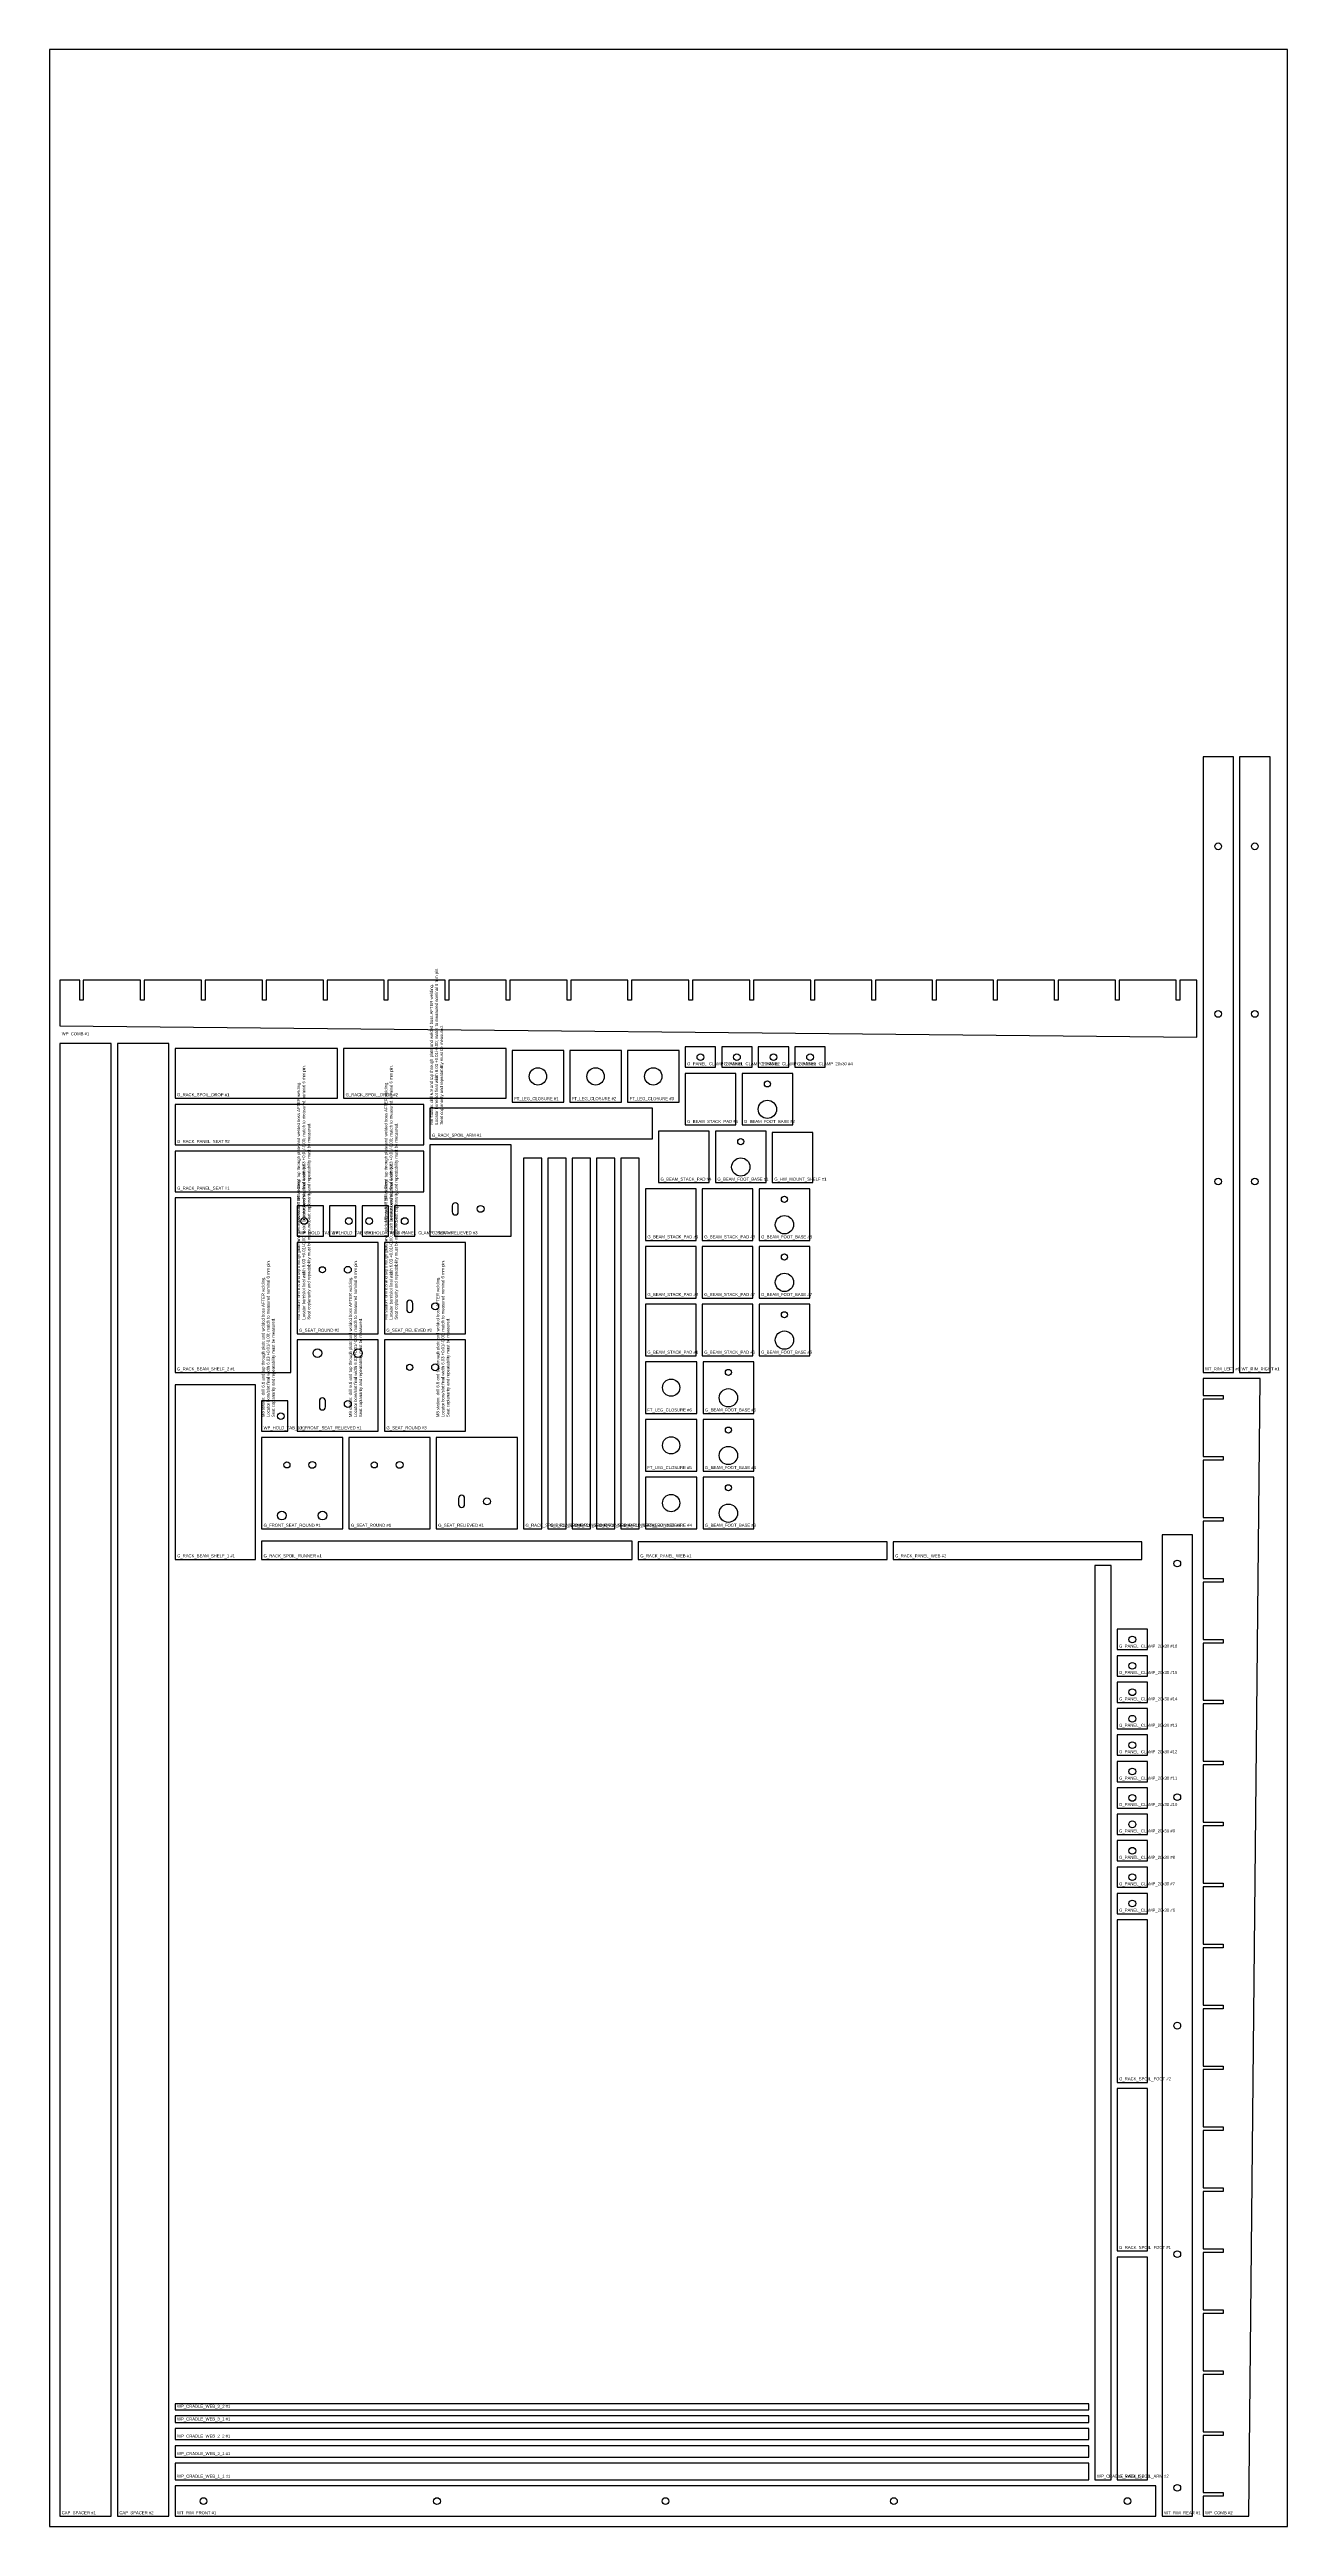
# Model space of a CAD drawing. Header units: millimetres. Extents: x 0 to 1219, y 0 to 2438.
import ezdxf

# ---------------------------------------------------------------- set-up
doc = ezdxf.new("R2010")
doc.units = ezdxf.units.MM
for name, color, linetype in [('CUT_HOLES', 7, 'Continuous'), ('CUT_OUTER', 7, 'Continuous'), ('MACHINING_NOTES', 7, 'Continuous'), ('PART_MARK_NO_CUT', 7, 'Continuous'), ('STOCK_NO_CUT', 7, 'Continuous')]:
    doc.layers.add(name, color=color, linetype=linetype)

msp = doc.modelspace()

# ---------------------------------------------------------------- linework, layer by layer
at = {"layer": 'CUT_HOLES'}
for points in [[(402.6, 1294.1), (402.6, 1300.1, 1), (396.6, 1300.1), (396.6, 1294.1, 1)], [(357.8, 1198.1), (357.8, 1204.1, 1), (351.8, 1204.1), (351.8, 1198.1, 1)], [(271.8, 1102.1), (271.8, 1108.1, 1), (265.8, 1108.1), (265.8, 1102.1, 1)], [(408.8, 1006.1), (408.8, 1012.1, 1), (402.8, 1012.1), (402.8, 1006.1, 1)]]:
    msp.add_lwpolyline(points, format="xyb", close=True, dxfattribs=at)
for centre, radius in [((1151, 1654), 3.3), ((1187, 1654), 3.3), ((1151, 1489), 3.3), ((1187, 1489), 3.3), ((641, 1446.5), 3.3), ((677, 1446.5), 3.3), ((713, 1446.5), 3.3), ((749, 1446.5), 3.3), ((481, 1427.5), 8.5), ((537.8, 1427.5), 8.5), ((594.6, 1427.5), 8.5), ((707, 1420.1), 3), ((707, 1395.1), 9), ((680.8, 1363.3), 3), ((680.8, 1338.3), 9), ((1151, 1324), 3.3), ((1187, 1324), 3.3), ((424.6, 1297.1), 3.4), ((723.8, 1306.5), 3), ((250.8, 1285.1), 3.3), ((294.8, 1285.1), 3.3), ((314.8, 1285.1), 3.3), ((349.8, 1285.1), 3.3), ((723.8, 1281.5), 9), ((723.8, 1249.7), 3), ((268.8, 1237.1), 3.02), ((293.8, 1237.1), 3.4), ((723.8, 1224.7), 9), ((379.8, 1201.1), 3.4), ((723.8, 1192.9), 3), ((723.8, 1167.9), 9), ((263.8, 1155.1), 4.25), ((303.8, 1155.1), 4.25), ((354.8, 1141.1), 3.02), ((379.8, 1141.1), 3.4), ((612.2, 1121.1), 8.5), ((668.6, 1136.1), 3), ((293.8, 1105.1), 3.4), ((668.6, 1111.1), 9), ((227.8, 1093.1), 3.3), ((668.6, 1079.3), 3), ((612.2, 1064.3), 8.5), ((668.6, 1054.3), 9), ((233.8, 1045.1), 3.02), ((258.8, 1045.1), 3.4), ((319.8, 1045.1), 3.02), ((344.8, 1045.1), 3.4), ((668.6, 1022.5), 3), ((430.8, 1009.1), 3.4), ((612.2, 1007.5), 8.5), ((668.6, 997.5), 9), ((228.8, 995.1), 4.25), ((268.8, 995.1), 4.25), ((1110.7, 948), 3.3), ((1066.4, 873.2), 3.3), ((1066.4, 847.2), 3.3), ((1066.4, 821.2), 3.3), ((1066.4, 795.2), 3.3), ((1066.4, 769.2), 3.3), ((1066.4, 743.2), 3.3), ((1066.4, 717.2), 3.3), ((1110.7, 718), 3.3), ((1066.4, 691.2), 3.3), ((1066.4, 665.2), 3.3), ((1066.4, 639.2), 3.3), ((1066.4, 613.2), 3.3), ((1110.7, 493), 3.3), ((1110.7, 268), 3.3), ((151.6, 25), 3.3), ((381.6, 25), 3.3), ((606.6, 25), 3.3), ((831.6, 25), 3.3), ((1061.6, 25), 3.3), ((1110.7, 38), 3.3)]:
    msp.add_circle(centre, radius, dxfattribs=at)
at = {"layer": 'CUT_OUTER'}
for points in [[(1136, 1136), (1166, 1136), (1166, 1742.1), (1136, 1742.1)], [(1172, 1136), (1202, 1136), (1202, 1742.1), (1172, 1742.1)], [(10, 1477.2), (1130, 1466), (1130, 1522.4), (1113.3, 1522.4), (1113.3, 1502.4), (1109.7, 1502.4), (1109.7, 1522.4), (1053.3, 1522.4), (1053.3, 1502.4), (1049.7, 1502.4), (1049.7, 1522.4), (993.3, 1522.4), (993.3, 1502.4), (989.7, 1502.4), (989.7, 1522.4), (933.3, 1522.4), (933.3, 1502.4), (929.7, 1502.4), (929.7, 1522.4), (873.3, 1522.4), (873.3, 1502.4), (869.7, 1502.4), (869.7, 1522.4), (813.3, 1522.4), (813.3, 1502.4), (809.7, 1502.4), (809.7, 1522.4), (753.3, 1522.4), (753.3, 1502.4), (749.7, 1502.4), (749.7, 1522.4), (693.3, 1522.4), (693.3, 1502.4), (689.7, 1502.4), (689.7, 1522.4), (633.3, 1522.4), (633.3, 1502.4), (629.7, 1502.4), (629.7, 1522.4), (573.3, 1522.4), (573.3, 1502.4), (569.7, 1502.4), (569.7, 1522.4), (513.3, 1522.4), (513.3, 1502.4), (509.7, 1502.4), (509.7, 1522.4), (453.3, 1522.4), (453.3, 1502.4), (449.7, 1502.4), (449.7, 1522.4), (393.3, 1522.4), (393.3, 1502.4), (389.7, 1502.4), (389.7, 1522.4), (333.3, 1522.4), (333.3, 1502.4), (329.7, 1502.4), (329.7, 1522.4), (273.3, 1522.4), (273.3, 1502.4), (269.7, 1502.4), (269.7, 1522.4), (213.3, 1522.4), (213.3, 1502.4), (209.7, 1502.4), (209.7, 1522.4), (153.3, 1522.4), (153.3, 1502.4), (149.7, 1502.4), (149.7, 1522.4), (93.3, 1522.4), (93.3, 1502.4), (89.7, 1502.4), (89.7, 1522.4), (33.3, 1522.4), (33.3, 1502.4), (29.7, 1502.4), (29.7, 1522.4), (10, 1522.4)], [(10, 10), (60.8, 10), (60.8, 1460), (10, 1460)], [(66.8, 10), (117.6, 10), (117.6, 1460), (66.8, 1460)], [(123.6, 1406), (283.6, 1406), (283.6, 1455), (123.6, 1455)], [(289.6, 1406), (449.6, 1406), (449.6, 1455), (289.6, 1455)], [(455.6, 1402.1), (506.4, 1402.1), (506.4, 1452.9), (455.6, 1452.9)], [(512.4, 1402.1), (563.2, 1402.1), (563.2, 1452.9), (512.4, 1452.9)], [(569.2, 1402.1), (620, 1402.1), (620, 1452.9), (569.2, 1452.9)], [(656, 1436.5), (656, 1456.5), (626, 1456.5), (626, 1436.5)], [(692, 1436.5), (692, 1456.5), (662, 1456.5), (662, 1436.5)], [(728, 1436.5), (728, 1456.5), (698, 1456.5), (698, 1436.5)], [(764, 1436.5), (764, 1456.5), (734, 1456.5), (734, 1436.5)], [(626, 1379.7), (676, 1379.7), (676, 1430.5), (626, 1430.5)], [(682, 1379.7), (732, 1379.7), (732, 1430.5), (682, 1430.5)], [(368.6, 1360), (368.6, 1400), (123.6, 1400), (123.6, 1360)], [(374.6, 1366.1), (593.8, 1366.1), (593.8, 1396.1), (374.6, 1396.1)], [(599.8, 1322.9), (649.8, 1322.9), (649.8, 1373.7), (599.8, 1373.7)], [(655.8, 1322.9), (705.8, 1322.9), (705.8, 1373.7), (655.8, 1373.7)], [(751.8, 1322.9), (751.8, 1372.2), (711.8, 1372.2), (711.8, 1322.9)], [(368.6, 1314), (368.6, 1354), (123.6, 1354), (123.6, 1314)], [(454.6, 1270.1), (454.6, 1360.1), (374.6, 1360.1), (374.6, 1270.1)], [(466.8, 982.1), (484.8, 982.1), (484.8, 1347.1), (466.8, 1347.1)], [(490.8, 982.1), (508.8, 982.1), (508.8, 1347.1), (490.8, 1347.1)], [(514.8, 982.1), (532.8, 982.1), (532.8, 1347.1), (514.8, 1347.1)], [(538.8, 982.1), (556.8, 982.1), (556.8, 1347.1), (538.8, 1347.1)], [(562.8, 982.1), (580.8, 982.1), (580.8, 1347.1), (562.8, 1347.1)], [(586.8, 1266.1), (636.8, 1266.1), (636.8, 1316.9), (586.8, 1316.9)], [(642.8, 1266.1), (692.8, 1266.1), (692.8, 1316.9), (642.8, 1316.9)], [(698.8, 1266.1), (748.8, 1266.1), (748.8, 1316.9), (698.8, 1316.9)], [(123.6, 1136), (237.8, 1136), (237.8, 1308), (123.6, 1308)], [(243.8, 1270.1), (269.8, 1270.1), (269.8, 1300.1), (243.8, 1300.1)], [(275.8, 1270.1), (301.8, 1270.1), (301.8, 1300.1), (275.8, 1300.1)], [(307.8, 1270.1), (333.8, 1270.1), (333.8, 1300.1), (307.8, 1300.1)], [(339.8, 1270.1), (359.8, 1270.1), (359.8, 1300.1), (339.8, 1300.1)], [(323.8, 1174.1), (323.8, 1264.1), (243.8, 1264.1), (243.8, 1174.1)], [(409.8, 1174.1), (409.8, 1264.1), (329.8, 1264.1), (329.8, 1174.1)], [(586.8, 1209.3), (636.8, 1209.3), (636.8, 1260.1), (586.8, 1260.1)], [(642.8, 1209.3), (692.8, 1209.3), (692.8, 1260.1), (642.8, 1260.1)], [(698.8, 1209.3), (748.8, 1209.3), (748.8, 1260.1), (698.8, 1260.1)], [(586.8, 1152.5), (636.8, 1152.5), (636.8, 1203.3), (586.8, 1203.3)], [(642.8, 1152.5), (692.8, 1152.5), (692.8, 1203.3), (642.8, 1203.3)], [(698.8, 1152.5), (748.8, 1152.5), (748.8, 1203.3), (698.8, 1203.3)], [(323.8, 1078.1), (323.8, 1168.1), (243.8, 1168.1), (243.8, 1078.1)], [(409.8, 1078.1), (409.8, 1168.1), (329.8, 1168.1), (329.8, 1078.1)], [(586.8, 1095.7), (637.6, 1095.7), (637.6, 1146.5), (586.8, 1146.5)], [(643.6, 1095.7), (693.6, 1095.7), (693.6, 1146.5), (643.6, 1146.5)], [(123.6, 952), (202.8, 952), (202.8, 1124), (123.6, 1124)], [(1181.2, 10), (1192.4, 1130), (1136, 1130), (1136, 1113.3), (1156, 1113.3), (1156, 1109.7), (1136, 1109.7), (1136, 1053.3), (1156, 1053.3), (1156, 1049.7), (1136, 1049.7), (1136, 993.3), (1156, 993.3), (1156, 989.7), (1136, 989.7), (1136, 933.3), (1156, 933.3), (1156, 929.7), (1136, 929.7), (1136, 873.3), (1156, 873.3), (1156, 869.7), (1136, 869.7), (1136, 813.3), (1156, 813.3), (1156, 809.7), (1136, 809.7), (1136, 753.3), (1156, 753.3), (1156, 749.7), (1136, 749.7), (1136, 693.3), (1156, 693.3), (1156, 689.7), (1136, 689.7), (1136, 633.3), (1156, 633.3), (1156, 629.7), (1136, 629.7), (1136, 573.3), (1156, 573.3), (1156, 569.7), (1136, 569.7), (1136, 513.3), (1156, 513.3), (1156, 509.7), (1136, 509.7), (1136, 453.3), (1156, 453.3), (1156, 449.7), (1136, 449.7), (1136, 393.3), (1156, 393.3), (1156, 389.7), (1136, 389.7), (1136, 333.3), (1156, 333.3), (1156, 329.7), (1136, 329.7), (1136, 273.3), (1156, 273.3), (1156, 269.7), (1136, 269.7), (1136, 213.3), (1156, 213.3), (1156, 209.7), (1136, 209.7), (1136, 153.3), (1156, 153.3), (1156, 149.7), (1136, 149.7), (1136, 93.3), (1156, 93.3), (1156, 89.7), (1136, 89.7), (1136, 33.3), (1156, 33.3), (1156, 29.7), (1136, 29.7), (1136, 10)], [(208.8, 1078.1), (234.8, 1078.1), (234.8, 1108.1), (208.8, 1108.1)], [(586.8, 1038.9), (637.6, 1038.9), (637.6, 1089.7), (586.8, 1089.7)], [(643.6, 1038.9), (693.6, 1038.9), (693.6, 1089.7), (643.6, 1089.7)], [(288.8, 982.1), (288.8, 1072.1), (208.8, 1072.1), (208.8, 982.1)], [(374.8, 982.1), (374.8, 1072.1), (294.8, 1072.1), (294.8, 982.1)], [(460.8, 982.1), (460.8, 1072.1), (380.8, 1072.1), (380.8, 982.1)], [(586.8, 982.1), (637.6, 982.1), (637.6, 1032.9), (586.8, 1032.9)], [(643.6, 982.1), (693.6, 982.1), (693.6, 1032.9), (643.6, 1032.9)], [(1125.7, 10), (1125.7, 976.1), (1095.7, 976.1), (1095.7, 10)], [(573.8, 952), (573.8, 970), (208.8, 970), (208.8, 952)], [(579.8, 952), (824.8, 952), (824.8, 969.4), (579.8, 969.4)], [(830.8, 952), (1075.8, 952), (1075.8, 969.4), (830.8, 969.4)], [(1045.4, 46), (1045.4, 946), (1029.6, 946), (1029.6, 46)], [(1081.4, 863.2), (1081.4, 883.2), (1051.4, 883.2), (1051.4, 863.2)], [(1081.4, 837.2), (1081.4, 857.2), (1051.4, 857.2), (1051.4, 837.2)], [(1081.4, 811.2), (1081.4, 831.2), (1051.4, 831.2), (1051.4, 811.2)], [(1081.4, 785.2), (1081.4, 805.2), (1051.4, 805.2), (1051.4, 785.2)], [(1081.4, 759.2), (1081.4, 779.2), (1051.4, 779.2), (1051.4, 759.2)], [(1081.4, 733.2), (1081.4, 753.2), (1051.4, 753.2), (1051.4, 733.2)], [(1081.4, 707.2), (1081.4, 727.2), (1051.4, 727.2), (1051.4, 707.2)], [(1081.4, 681.2), (1081.4, 701.2), (1051.4, 701.2), (1051.4, 681.2)], [(1081.4, 655.2), (1081.4, 675.2), (1051.4, 675.2), (1051.4, 655.2)], [(1081.4, 629.2), (1081.4, 649.2), (1051.4, 649.2), (1051.4, 629.2)], [(1081.4, 603.2), (1081.4, 623.2), (1051.4, 623.2), (1051.4, 603.2)], [(1081.4, 437.2), (1081.4, 597.2), (1051.4, 597.2), (1051.4, 437.2)], [(1081.4, 271.2), (1081.4, 431.2), (1051.4, 431.2), (1051.4, 271.2)], [(1081.4, 46), (1081.4, 265.2), (1051.4, 265.2), (1051.4, 46)], [(123.6, 114.8), (1023.6, 114.8), (1023.6, 120.8), (123.6, 120.8)], [(123.6, 102.3), (1023.6, 102.3), (1023.6, 108.8), (123.6, 108.8)], [(123.6, 85.5), (1023.6, 85.5), (1023.6, 96.3), (123.6, 96.3)], [(123.6, 68.2), (1023.6, 68.2), (1023.6, 79.5), (123.6, 79.5)], [(123.6, 46), (1023.6, 46), (1023.6, 62.2), (123.6, 62.2)], [(123.6, 10), (1089.7, 10), (1089.7, 40), (123.6, 40)]]:
    msp.add_lwpolyline(points, close=True, dxfattribs=at)
at = {"layer": 'STOCK_NO_CUT'}
msp.add_lwpolyline([(0, 0), (1219.2, 0), (1219.2, 2438.4), (0, 2438.4)], close=True, dxfattribs=at)

# ---------------------------------------------------------------- texts
at = {"layer": 'MACHINING_NOTES', "char_height": 3, "width": 150, "attachment_point": 1, "rotation": 90}
for insert in [(374.6, 1380.1), (243.8, 1284.1), (329.8, 1284.1), (243.8, 1188.1), (329.8, 1188.1), (208.8, 1092.1), (294.8, 1092.1), (380.8, 1092.1)]:
    msp.add_mtext('M8 station: drill 6.8 and tap through plate and welded boss AFTER welding.\\PLocator bore/slot final width 6.03 +0.01/-0.00; match to measured nominal 6 mm pin. Seat coplanarity and repeatability must be measured.', dxfattribs=dict(at, insert=insert))
at = {"layer": 'PART_MARK_NO_CUT'}
for s, p in [('WP_COMB #1', (12, 1468)), ('G_PANEL_CLAMP_20x30 #1', (628, 1438.5)), ('G_PANEL_CLAMP_20x30 #2', (664, 1438.5)), ('G_PANEL_CLAMP_20x30 #3', (700, 1438.5)), ('G_PANEL_CLAMP_20x30 #4', (736, 1438.5)), ('G_RACK_SPOIL_DROP #1', (125.6, 1408)), ('G_RACK_SPOIL_DROP #2', (291.6, 1408)), ('FT_LEG_CLOSURE #1', (457.6, 1404.1)), ('FT_LEG_CLOSURE #2', (514.4, 1404.1)), ('FT_LEG_CLOSURE #3', (571.2, 1404.1)), ('G_RACK_SPOIL_ARM #1', (376.6, 1368.1)), ('G_BEAM_STACK_PAD #5', (628, 1381.7)), ('G_BEAM_FOOT_BASE #2', (684, 1381.7)), ('G_RACK_PANEL_SEAT #2', (125.6, 1362)), ('G_RACK_PANEL_SEAT #1', (125.6, 1316)), ('G_BEAM_STACK_PAD #4', (601.8, 1324.9)), ('G_BEAM_FOOT_BASE #1', (657.8, 1324.9)), ('G_HW_MOUNT_SHELF #1', (713.8, 1324.9)), ('WP_HOLD_TAB_2 #1', (245.8, 1272.1)), ('WP_HOLD_TAB_3 #1', (277.8, 1272.1)), ('WP_HOLD_TAB_4 #1', (309.8, 1272.1)), ('G_PANEL_CLAMP_20x30 #5', (341.8, 1272.1)), ('G_SEAT_RELIEVED #3', (376.6, 1272.1)), ('G_BEAM_STACK_PAD #3', (588.8, 1268.1)), ('G_BEAM_STACK_PAD #8', (644.8, 1268.1)), ('G_BEAM_FOOT_BASE #8', (700.8, 1268.1)), ('G_BEAM_STACK_PAD #2', (588.8, 1211.3)), ('G_BEAM_STACK_PAD #7', (644.8, 1211.3)), ('G_BEAM_FOOT_BASE #7', (700.8, 1211.3)), ('G_SEAT_ROUND #2', (245.8, 1176.1)), ('G_SEAT_RELIEVED #2', (331.8, 1176.1)), ('G_BEAM_STACK_PAD #1', (588.8, 1154.5)), ('G_BEAM_STACK_PAD #6', (644.8, 1154.5)), ('G_BEAM_FOOT_BASE #6', (700.8, 1154.5)), ('G_RACK_BEAM_SHELF_2 #1', (125.6, 1138)), ('WT_RIM_LEFT #1', (1138, 1138)), ('WT_RIM_RIGHT #1', (1174, 1138)), ('FT_LEG_CLOSURE #6', (588.8, 1097.7)), ('G_BEAM_FOOT_BASE #5', (645.6, 1097.7)), ('WP_HOLD_TAB_1 #1', (210.8, 1080.1)), ('G_FRONT_SEAT_RELIEVED #1', (245.8, 1080.1)), ('G_SEAT_ROUND #3', (331.8, 1080.1)), ('FT_LEG_CLOSURE #5', (588.8, 1040.9)), ('G_BEAM_FOOT_BASE #4', (645.6, 1040.9)), ('G_FRONT_SEAT_ROUND #1', (210.8, 984.1)), ('G_SEAT_ROUND #1', (296.8, 984.1)), ('G_SEAT_RELIEVED #1', (382.8, 984.1)), ('G_RACK_SPOIL_RUNNER #2', (468.8, 984.1)), ('G_RACK_SPOIL_RUNNER #3', (492.8, 984.1)), ('G_RACK_SPOIL_RUNNER #4', (516.8, 984.1)), ('G_RACK_SPOIL_RUNNER #5', (540.8, 984.1)), ('G_RACK_SPOIL_RUNNER #6', (564.8, 984.1)), ('FT_LEG_CLOSURE #4', (588.8, 984.1)), ('G_BEAM_FOOT_BASE #3', (645.6, 984.1)), ('G_RACK_BEAM_SHELF_1 #1', (125.6, 954)), ('G_RACK_SPOIL_RUNNER #1', (210.8, 954)), ('G_RACK_PANEL_WEB #1', (581.8, 954)), ('G_RACK_PANEL_WEB #2', (832.8, 954)), ('G_PANEL_CLAMP_20x30 #16', (1053.4, 865.2)), ('G_PANEL_CLAMP_20x30 #15', (1053.4, 839.2)), ('G_PANEL_CLAMP_20x30 #14', (1053.4, 813.2)), ('G_PANEL_CLAMP_20x30 #13', (1053.4, 787.2)), ('G_PANEL_CLAMP_20x30 #12', (1053.4, 761.2)), ('G_PANEL_CLAMP_20x30 #11', (1053.4, 735.2)), ('G_PANEL_CLAMP_20x30 #10', (1053.4, 709.2)), ('G_PANEL_CLAMP_20x30 #9', (1053.4, 683.2)), ('G_PANEL_CLAMP_20x30 #8', (1053.4, 657.2)), ('G_PANEL_CLAMP_20x30 #7', (1053.4, 631.2)), ('G_PANEL_CLAMP_20x30 #6', (1053.4, 605.2)), ('G_RACK_SPOIL_FOOT #2', (1053.4, 439.2)), ('G_RACK_SPOIL_FOOT #1', (1053.4, 273.2)), ('WP_CRADLE_WEB_3_2 #1', (125.6, 116.8)), ('WP_CRADLE_WEB_3_1 #1', (125.6, 104.3)), ('WP_CRADLE_WEB_2_2 #1', (125.6, 87.5)), ('WP_CRADLE_WEB_2_1 #1', (125.6, 70.2)), ('WP_CRADLE_WEB_1_1 #1', (125.6, 48)), ('WP_CRADLE_WEB_1_2 #1', (1031.6, 48)), ('G_RACK_SPOIL_ARM #2', (1053.4, 48)), ('CAP_SPACER #1', (12, 12)), ('CAP_SPACER #2', (68.8, 12)), ('WT_RIM_FRONT #1', (125.6, 12)), ('WT_RIM_REAR #1', (1097.7, 12)), ('WP_COMB #2', (1138, 12))]:
    msp.add_text(s, height=3, dxfattribs=at).set_placement(p)

doc.saveas('drawing.dxf')
